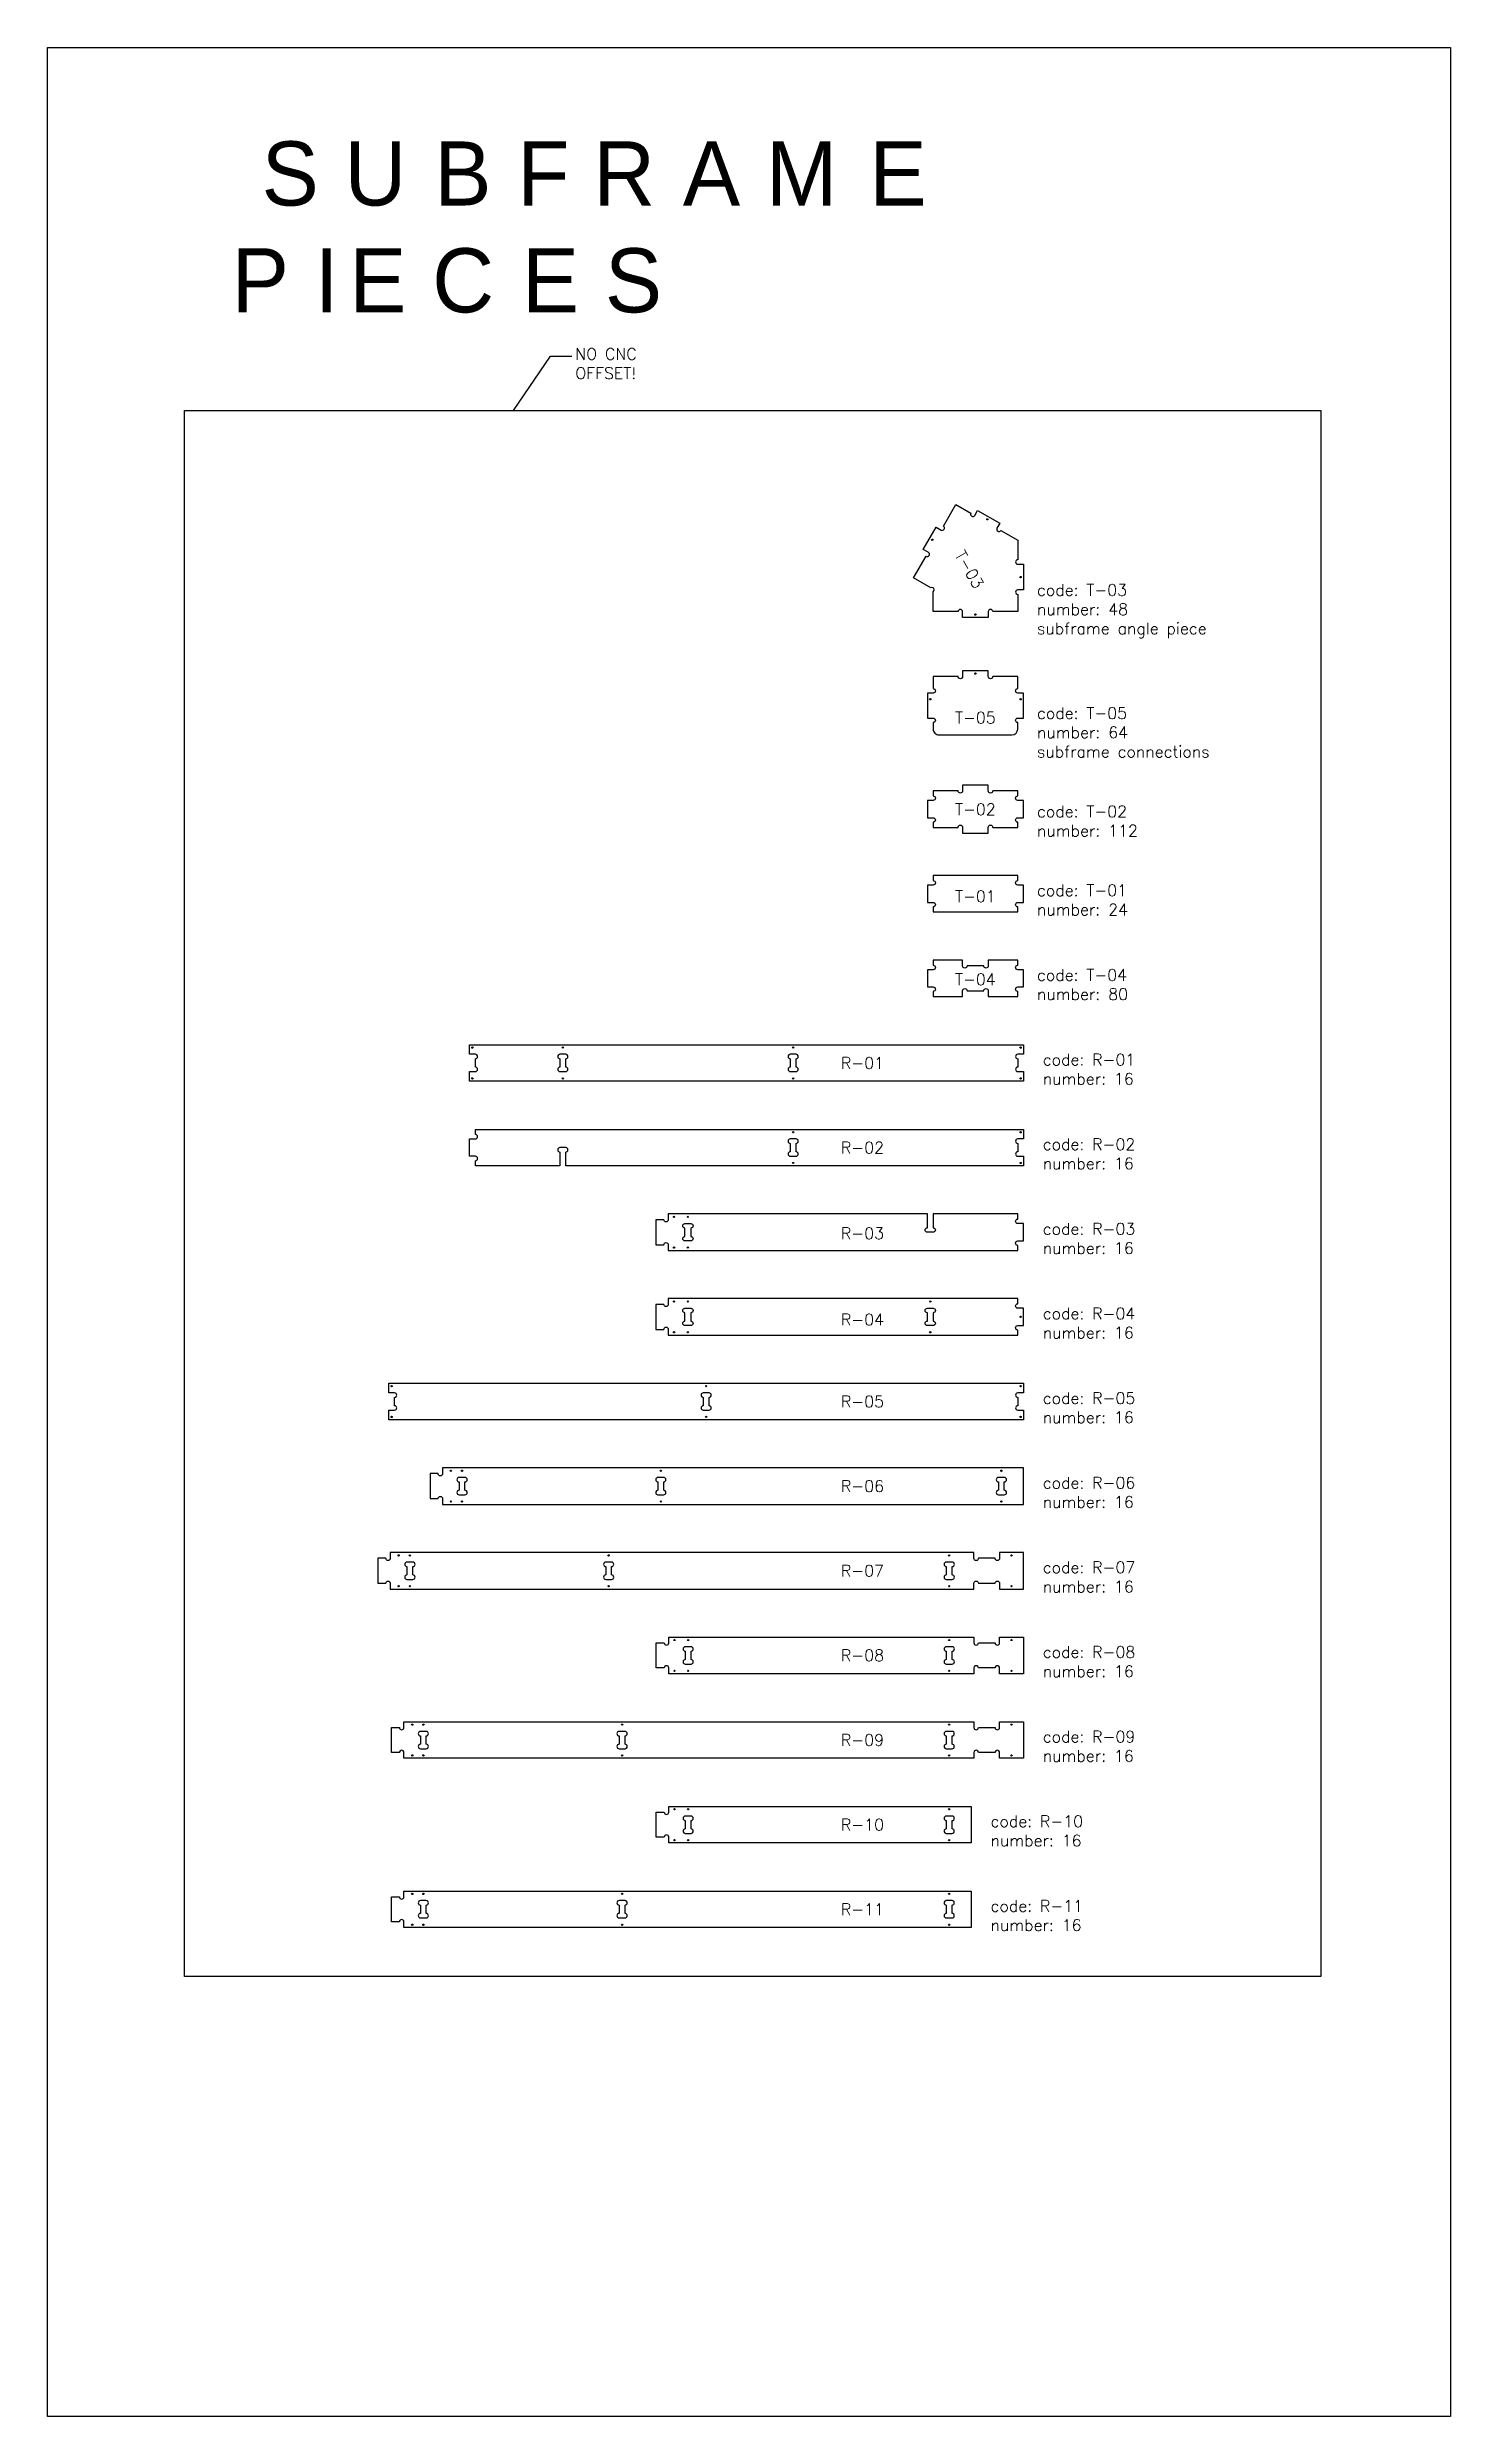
# Model space of a CAD drawing. Header units: millimetres. Extents: x -2063935 to 28085, y -14264 to 11271.
# Drawn here: x -5487 to -1110, y 906 to 8297 of the extents above; entities that cross this region are included whole.
import ezdxf

# ---------------------------------------------------------------- set-up
doc = ezdxf.new("R2010")
doc.units = ezdxf.units.MM
for name, color, linetype in [('codes', 1, 'Continuous'), ('collection', 9, 'Continuous'), ('dimensions', 4, 'Continuous'), ('drill holes d4mm x 50mm screws', 3, 'Continuous'), ('text', 4, 'Continuous')]:
    doc.layers.add(name, color=color, linetype=linetype)
doc.styles.get("Standard").update_dxf_attribs({"font": 'romans.shx'})

msp = doc.modelspace()

# ---------------------------------------------------------------- texts
at = {"layer": 'codes', "insert": (-2642.1852, 6722.8684), "char_height": 36, "attachment_point": 4, "rotation": 300}
msp.add_mtext_dynamic_manual_height_columns('T-03', width=133.0311663, gutter_width=1, heights=[0], dxfattribs=at)
at = {"layer": 'codes', "char_height": 36, "attachment_point": 4}
for s, heights, insert in [('T-05', [0], (-2655.19845, 6205.84394)), ('T-02', [0], (-2655.19844, 5919.78339)), ('T-01', [0], (-2655.19844, 5648.18218)), ('T-04', [0], (-2655.19844, 5389.18218)), ('R-01', [0], (-3011.27082, 5128.55775)), ('R-02', [0], (-3011.27082, 4864.55775)), ('R-03', [0], (-3011.27082, 4597.18218)), ('R-04', [37.03654], (-3011.27082, 4328.18218)), ('R-05', [0], (-3011.27082, 4072.55775)), ('R-06', [0], (-3011.27082, 3808.55775)), ('R-07', [0], (-3011.27082, 3544.55775)), ('R-08', [0], (-3011.27082, 3280.55775)), ('R-09', [0], (-3011.27082, 3016.55774)), ('R-10', [0], (-3011.27082, 2752.55775)), ('R-11', [0], (-3011.27082, 2488.55775))]:
    msp.add_mtext_dynamic_manual_height_columns(s, width=133.0311663, gutter_width=1, heights=heights, dxfattribs=dict(at, insert=insert))
at = {"layer": 'collection', "insert": (-4911.49523, 8003.23828), "char_height": 200, "attachment_point": 1}
msp.add_mtext_dynamic_manual_height_columns('\\pi92.971;{\\fFranklin Gothic Medium|b0|i0|c0|p34;\\T1.45;SUBFRAME PIECES}', width=3505.7945161, gutter_width=1, heights=[0], dxfattribs=at)
at = {"layer": 'text', "char_height": 36, "attachment_point": 1}
for s, width, heights, insert in [('code: T-03\\Pnumber: 48\\Psubframe angle piece', 663.124635, [268.78976], (-2399.78017, 6621.82204)), ('code: T-05\\Pnumber: 64\\Psubframe connections', 688.6963168, [181.78101], (-2399.78015, 6237.70109)), ('code: T-02\\Pnumber: 112', 738.4331984, [183.08015], (-2399.78015, 5931.03932)), ('code: T-01\\Pnumber: 24', 433.0215015, [170.43848], (-2399.78015, 5685.03932)), ('code: T-04\\Pnumber: 80', 473.1205629, [191.25634], (-2399.78015, 5421.03932)), ('code: R-01\\Pnumber: 16', 333.3814636, [159.18018], (-2381.77997, 5157.03932)), ('code: R-02\\Pnumber: 16', 421.9573663, [152.90348], (-2381.77997, 4893.03932)), ('code: R-03\\Pnumber: 16', 423.6684534, [180.86921], (-2381.77997, 4629.03932)), ('code: R-04\\Pnumber: 16', 429.8194985, [163.96516], (-2381.77997, 4365.03932)), ('code: R-05\\Pnumber: 16', 421.3900025, [159.13166], (-2381.77997, 4101.03932)), ('code: R-06\\Pnumber: 16', 484.8036296, [189.74906], (-2381.77997, 3837.03932)), ('code: R-07\\Pnumber: 16', 451.3697821, [175.07885], (-2381.77997, 3573.03932)), ('code: R-08\\Pnumber: 16', 362.1894424, [171.26781], (-2381.77997, 3309.03932)), ('code: R-09\\Pnumber: 16', 497.5488519, [189.26806], (-2381.77997, 3045.03932)), ('code: R-10\\Pnumber: 16', 453.6545027, [150.2345], (-2544.61899, 2781.03932)), ('code: R-11\\Pnumber: 16', 384.5754155, [204.93208], (-2544.61899, 2517.03932))]:
    msp.add_mtext_dynamic_manual_height_columns(s, width=width, gutter_width=1, heights=heights, dxfattribs=dict(at, insert=insert))

# ---------------------------------------------------------------- blocks, each defined once
blk = doc.blocks.new('NO_CNC-OFFSET')
at = {"layer": 'dimensions'}
blk.add_lwpolyline([(0, 0), (115.3, 169.6), (181.6, 169.6)], dxfattribs=at)
at = {"layer": 'dimensions', "insert": (192.4, 194.8), "char_height": 36, "attachment_point": 1}
blk.add_mtext_dynamic_manual_height_columns('NO CNC \\POFFSET!', width=972.986, gutter_width=1, heights=[0], dxfattribs=at)

# ---------------------------------------------------------------- linework, layer by layer
at = {"color": 2}
for points in [[(-2645.80004, 6536.34046), (-2723.79995, 6536.34047), (-2723.79995, 6598.64987, 1.0000002083), (-2730.79995, 6610.77423), (-2784.76147, 6641.92893), (-2745.76152, 6709.47883, 1), (-2738.76152, 6721.60318), (-2754.34997, 6730.60318), (-2714.34997, 6799.88522), (-2698.76152, 6790.88522, 1), (-2691.76152, 6803.00957), (-2652.76156, 6870.55948), (-2605.99619, 6843.55948, 1), (-2593.87183, 6836.55948), (-2584.87183, 6852.14793), (-2515.5898, 6812.14793), (-2524.5898, 6796.55948, 1), (-2512.46545, 6789.55948), (-2459.80004, 6759.15309), (-2459.80014, 6698.34047, 1), (-2459.80013, 6684.34047), (-2441.80013, 6684.34047), (-2441.80012, 6604.34047), (-2459.80012, 6604.34047, 1), (-2459.80012, 6590.34047), (-2459.80012, 6536.34047), (-2537.80004, 6536.34048, 1), (-2551.80004, 6536.34047), (-2551.80004, 6518.34047), (-2631.80004, 6518.34046), (-2631.80004, 6536.34046, 1), (-2645.80004, 6536.34046)], [(-2459.79995, 6190.21951, -1), (-2459.79995, 6204.21951), (-2441.79995, 6204.21951), (-2441.79995, 6282.21951), (-2459.79995, 6282.21951, -1), (-2459.79995, 6296.21951), (-2459.79995, 6334.21951), (-2537.79995, 6334.21951, -1), (-2551.79995, 6334.21951), (-2551.79995, 6352.21951), (-2631.79995, 6352.21951), (-2631.79995, 6334.21951, -1), (-2645.79995, 6334.21951), (-2723.79995, 6334.21951), (-2723.79995, 6296.21951, -1), (-2723.79995, 6282.21951), (-2741.79995, 6282.21951), (-2741.79995, 6204.21951), (-2723.79995, 6204.21951, -1), (-2723.79995, 6190.21951), (-2723.79995, 6170.21951, 0.4142135818), (-2705.79994, 6152.21951), (-2477.79994, 6152.21953, 0.4142135429), (-2459.79995, 6170.21953), (-2459.79995, 6190.21951)], [(-2459.79995, 5879.55775, -1), (-2459.79995, 5893.55775), (-2441.79995, 5893.55775), (-2441.79995, 5947.55775), (-2459.79995, 5947.55775, -1), (-2459.79995, 5961.55775), (-2459.79995, 5977.55775), (-2537.79995, 5977.55775, -1), (-2551.79995, 5977.55775), (-2551.79995, 5995.55775), (-2631.79995, 5995.55775), (-2631.79995, 5977.55775, -1), (-2645.79995, 5977.55775), (-2723.79995, 5977.55775), (-2723.79995, 5961.55775, -1), (-2723.79995, 5947.55775), (-2741.79995, 5947.55775), (-2741.79995, 5893.55775), (-2723.79995, 5893.55775, -1), (-2723.79995, 5879.55775), (-2723.79995, 5863.55775), (-2645.79995, 5863.55775, -1), (-2631.79995, 5863.55775), (-2631.79995, 5845.55775), (-2551.79995, 5845.55775), (-2551.79995, 5863.55775, -1), (-2537.79995, 5863.55775), (-2459.79995, 5863.55775), (-2459.79995, 5879.55775)], [(-2723.79995, 5697.55775, -1), (-2723.79995, 5683.55775), (-2741.79995, 5683.55775), (-2741.79995, 5629.55775), (-2723.79995, 5629.55775, -1), (-2723.79995, 5615.55775), (-2723.79995, 5599.55775), (-2459.79995, 5599.55775), (-2459.79995, 5615.55775, -1), (-2459.79995, 5629.55775), (-2441.79995, 5629.55775), (-2441.79995, 5683.55775), (-2459.79995, 5683.55775, -1), (-2459.79995, 5697.55775), (-2459.79995, 5713.55775), (-2723.79995, 5713.55775), (-2723.79995, 5697.55775)], [(-2723.79995, 5433.55775, -1), (-2723.79995, 5419.55775), (-2741.79995, 5419.55775), (-2741.79995, 5365.55775), (-2723.79995, 5365.55775, -1), (-2723.79995, 5351.55775), (-2723.79995, 5335.55775), (-2631.79995, 5335.55775), (-2631.79995, 5353.55775, -1), (-2617.79995, 5353.55775), (-2565.79995, 5353.55775, -1), (-2551.79995, 5353.55775), (-2551.79995, 5335.55775), (-2459.79995, 5335.55775), (-2459.79995, 5351.55775, -1), (-2459.79995, 5365.55775), (-2441.79995, 5365.55775), (-2441.79995, 5419.55775), (-2459.79995, 5419.55775, -1), (-2459.79995, 5433.55775), (-2459.79995, 5449.55775), (-2551.79995, 5449.55775), (-2551.79995, 5431.55775, -1), (-2565.79995, 5431.55775), (-2617.79995, 5431.55775, -1), (-2631.79995, 5431.55775), (-2631.79995, 5449.55775), (-2723.79995, 5449.55775), (-2723.79995, 5433.55775)], [(-4169.79995, 5155.55775), (-4169.79995, 5185.55775), (-2441.79995, 5185.55775), (-2441.79995, 5155.55775), (-2459.79995, 5155.55775, 1), (-2459.79995, 5141.55775), (-2459.79992, 5115.55775, 1), (-2459.79992, 5101.55775), (-2441.79992, 5101.55775), (-2441.79992, 5071.55775), (-4169.79992, 5071.55775), (-4169.79992, 5101.55775), (-4151.79992, 5101.55775, 1), (-4151.79992, 5115.55775), (-4151.7999, 5141.55775, 1), (-4151.7999, 5155.55775), (-4169.7999, 5155.55775)], [(-4421.79992, 4045.55775), (-4403.79995, 4045.55775, 1), (-4403.79995, 4059.55775), (-4403.79992, 4085.55775, 1), (-4403.79992, 4099.55775), (-4421.79992, 4099.55775), (-4421.79992, 4129.55775), (-2441.79992, 4129.55775), (-2441.79992, 4099.55775), (-2459.79995, 4099.55775, 1), (-2459.79995, 4085.55775), (-2459.79992, 4059.55775, 1), (-2459.79992, 4045.55775), (-2441.79992, 4045.55775), (-2441.79992, 4015.55775), (-4421.79992, 4015.55775), (-4421.79992, 4045.55775)], [(-4254.19223, 3751.55775), (-2441.79992, 3751.55775), (-2441.79992, 3865.55775), (-4254.19223, 3865.55775), (-4254.19223, 3847.55775, -1), (-4268.19223, 3847.55775), (-4293.19223, 3847.55775), (-4293.19223, 3769.55775), (-4268.19223, 3769.55775, -1), (-4254.19223, 3769.55775), (-4254.19223, 3751.55775)], [(-4417.005, 3487.55775), (-2596.6127, 3487.55775), (-2596.6127, 3505.55775, -1), (-2582.6127, 3505.55775), (-2530.6127, 3505.55775, -1), (-2516.6127, 3505.55775), (-2516.6127, 3487.55775), (-2441.79992, 3487.55775), (-2441.79992, 3601.55775), (-2516.6127, 3601.55775), (-2516.6127, 3583.55775, -1), (-2530.6127, 3583.55775), (-2582.6127, 3583.55775, -1), (-2596.6127, 3583.55775), (-2596.6127, 3601.55775), (-4417.005, 3601.55775), (-4417.005, 3583.55775, -1), (-4431.005, 3583.55775), (-4456.005, 3583.55775), (-4456.005, 3505.55775), (-4431.005, 3505.55775, -1), (-4417.005, 3505.55775), (-4417.005, 3487.55775)], [(-3548.63894, 3241.55774, 1), (-3562.63894, 3241.55774), (-3562.63894, 3241.55774), (-3587.63894, 3241.55774), (-3587.63894, 3319.55774), (-3562.63894, 3319.55774), (-3562.63894, 3319.55774, 1), (-3548.63894, 3319.55774), (-3548.63894, 3337.55775), (-2596.6127, 3337.55775), (-2596.6127, 3319.55775, 1), (-2582.6127, 3319.55775), (-2530.6127, 3319.55775, 1), (-2516.6127, 3319.55775), (-2516.6127, 3337.55775), (-2441.79992, 3337.55775), (-2441.79995, 3258.55775), (-2441.79995, 3223.55771), (-2516.6127, 3223.55771), (-2516.6127, 3241.55771, 1), (-2530.6127, 3241.55771), (-2582.6127, 3241.55771, 1), (-2596.6127, 3241.55771), (-2596.6127, 3223.55771), (-3548.63895, 3223.55771), (-3548.63895, 3241.55774)], [(-4374.64464, 2977.55774, 1), (-4388.64464, 2977.55774), (-4388.64464, 2977.55774), (-4413.64464, 2977.55774), (-4413.64464, 3055.55774), (-4388.64464, 3055.55774), (-4388.64464, 3055.55774, 1), (-4374.64464, 3055.55774), (-4374.64464, 3073.55775), (-2596.6127, 3073.55775), (-2596.6127, 3055.55775, 1), (-2582.6127, 3055.55775), (-2530.6127, 3055.55775, 1), (-2516.6127, 3055.55775), (-2516.6127, 3073.55775), (-2441.79992, 3073.55775), (-2441.79995, 2994.55775), (-2441.79995, 2959.55771), (-2516.6127, 2959.55771), (-2516.6127, 2977.55771, 1), (-2530.6127, 2977.55771), (-2582.6127, 2977.55771, 1), (-2596.6127, 2977.55771), (-2596.6127, 2959.55771), (-4374.64465, 2959.55771), (-4374.64465, 2977.55774)]]:
    msp.add_lwpolyline(points, format="xyb", dxfattribs=at)
for points in [[(-3887.79992, 5101.55775), (-3869.79992, 5101.55775, 1), (-3869.79992, 5115.55775), (-3869.79992, 5141.55775, 1), (-3869.79992, 5155.55775), (-3887.79992, 5155.55775, 1), (-3887.79992, 5141.55775), (-3887.79992, 5115.55775, 1)], [(-3169.29992, 5101.55775), (-3151.29992, 5101.55775, 1), (-3151.29992, 5115.55775), (-3151.29992, 5141.55775, 1), (-3151.29992, 5155.55775), (-3169.29992, 5155.55775, 1), (-3169.29992, 5141.55775), (-3169.29992, 5115.55775, 1)], [(-3169.29992, 4837.55775), (-3151.29992, 4837.55775, 1), (-3151.29992, 4851.55775), (-3151.29992, 4877.55775, 1), (-3151.29992, 4891.55775), (-3169.29992, 4891.55775, 1), (-3169.29992, 4877.55775), (-3169.29992, 4851.55775, 1)], [(-3549.79992, 4543.55775), (-2459.79992, 4543.55775), (-2459.79992, 4559.55775, -1), (-2459.79992, 4573.55775), (-2441.79992, 4573.55775), (-2441.79992, 4627.55775), (-2459.79992, 4627.55775, -1), (-2459.79992, 4641.55775), (-2459.79992, 4657.55775), (-2723.79992, 4657.55775), (-2723.79992, 4614.55775, -1), (-2723.79992, 4600.55775), (-2741.79992, 4600.55775, -1), (-2741.79992, 4614.55775), (-2741.79992, 4657.55775), (-3549.79992, 4657.55775), (-3549.79992, 4639.55775, -1), (-3563.79992, 4639.55775), (-3588.79992, 4639.55775), (-3588.79992, 4561.55775), (-3563.79992, 4561.55775, -1), (-3549.79992, 4561.55775), (-3549.79992, 4543.55775)], [(-3479.79992, 4573.55775), (-3497.79992, 4573.55775, -1), (-3497.79992, 4587.55775), (-3497.79992, 4613.55775, -1), (-3497.79992, 4627.55775), (-3479.79992, 4627.55775, -1), (-3479.79992, 4613.55775), (-3479.79992, 4587.55775, -1)], [(-3549.79992, 4279.55775), (-2459.79992, 4279.55775), (-2459.79992, 4295.55775, -1), (-2459.79992, 4309.55775), (-2441.79992, 4309.55775), (-2441.79992, 4363.55775), (-2459.79992, 4363.55775, -1), (-2459.79992, 4377.55775), (-2459.79992, 4393.55775), (-3549.79992, 4393.55775), (-3549.79992, 4375.55775, -1), (-3563.79992, 4375.55775), (-3588.79992, 4375.55775), (-3588.79992, 4297.55775), (-3563.79992, 4297.55775, -1), (-3549.79992, 4297.55775), (-3549.79992, 4279.55775)], [(-3479.79992, 4309.55775), (-3497.79992, 4309.55775, -1), (-3497.79992, 4323.55775), (-3497.79992, 4349.55775, -1), (-3497.79992, 4363.55775), (-3479.79992, 4363.55775, -1), (-3479.79992, 4349.55775), (-3479.79992, 4323.55775, -1)], [(-2723.79992, 4309.55775), (-2741.79992, 4309.55775, -1), (-2741.79992, 4323.55775), (-2741.79992, 4349.55775, -1), (-2741.79992, 4363.55775), (-2723.79992, 4363.55775, -1), (-2723.79992, 4349.55775), (-2723.79992, 4323.55775, -1)], [(-3440.79992, 4045.55775), (-3422.79992, 4045.55775, 1), (-3422.79992, 4059.55775), (-3422.79992, 4085.55775, 1), (-3422.79992, 4099.55775), (-3440.79992, 4099.55775, 1), (-3440.79992, 4085.55775), (-3440.79992, 4059.55775, 1)], [(-4202.19223, 3781.55775), (-4184.19223, 3781.55775, 1), (-4184.19223, 3795.55775), (-4184.19223, 3821.55775, 1), (-4184.19223, 3835.55775), (-4202.19223, 3835.55775, 1), (-4202.19223, 3821.55775), (-4202.19223, 3795.55775, 1)], [(-3582.19223, 3781.55775), (-3564.19223, 3781.55775, 1), (-3564.19223, 3795.55775), (-3564.19223, 3821.55775, 1), (-3564.19223, 3835.55775), (-3582.19223, 3835.55775, 1), (-3582.19223, 3821.55775), (-3582.19223, 3795.55775, 1)], [(-2519.79992, 3781.55775), (-2501.79992, 3781.55775, 1), (-2501.79992, 3795.55775), (-2501.79992, 3821.55775, 1), (-2501.79992, 3835.55775), (-2519.79992, 3835.55775, 1), (-2519.79992, 3821.55775), (-2519.79992, 3795.55775, 1)], [(-4365.005, 3517.55775), (-4347.005, 3517.55775, 1), (-4347.005, 3531.55775), (-4347.005, 3557.55775, 1), (-4347.005, 3571.55775), (-4365.005, 3571.55775, 1), (-4365.005, 3557.55775), (-4365.005, 3531.55775, 1)], [(-3745.005, 3517.55775), (-3727.005, 3517.55775, 1), (-3727.005, 3531.55775), (-3727.005, 3557.55775, 1), (-3727.005, 3571.55775), (-3745.005, 3571.55775, 1), (-3745.005, 3557.55775), (-3745.005, 3531.55775, 1)], [(-2682.6127, 3517.55775), (-2664.6127, 3517.55775, 1), (-2664.6127, 3531.55775), (-2664.6127, 3557.55775, 1), (-2664.6127, 3571.55775), (-2682.6127, 3571.55775, 1), (-2682.6127, 3557.55775), (-2682.6127, 3531.55775, 1)], [(-3478.8976, 3307.55775), (-3496.8976, 3307.55775, 1), (-3496.8976, 3293.55775), (-3496.8976, 3267.55775, 1), (-3496.8976, 3253.55775), (-3478.8976, 3253.55775, 1), (-3478.8976, 3267.55775), (-3478.8976, 3293.55775, 1)], [(-2664.62253, 3307.55775), (-2682.62253, 3307.55775, 1), (-2682.62253, 3293.55775), (-2682.62253, 3267.55775, 1), (-2682.62253, 3253.55775), (-2664.62253, 3253.55775, 1), (-2664.62253, 3267.55775), (-2664.62253, 3293.55775, 1)], [(-4322.8976, 2989.55774), (-4304.8976, 2989.55774, 1), (-4304.8976, 3003.55774), (-4304.8976, 3029.55774, 1), (-4304.8976, 3043.55774), (-4322.8976, 3043.55774, 1), (-4322.8976, 3029.55774), (-4322.8976, 3003.55774, 1)], [(-3702.8976, 2989.55774), (-3684.8976, 2989.55774, 1), (-3684.8976, 3003.55774), (-3684.8976, 3029.55774, 1), (-3684.8976, 3043.55774), (-3702.8976, 3043.55774, 1), (-3702.8976, 3029.55774), (-3702.8976, 3003.55774, 1)], [(-2682.64464, 2989.55774), (-2664.64464, 2989.55774, 1), (-2664.64464, 3003.55774), (-2664.64464, 3029.55774, 1), (-2664.64464, 3043.55774), (-2682.64464, 3043.55774, 1), (-2682.64464, 3029.55774), (-2682.64464, 3003.55774, 1)], [(-3548.63894, 2713.55775, 1), (-3562.63894, 2713.55775), (-3562.63894, 2713.55775), (-3587.63894, 2713.55775), (-3587.63894, 2791.55775), (-3562.63894, 2791.55775), (-3562.63894, 2791.55775, 1), (-3548.63894, 2791.55775), (-3548.63894, 2809.55776), (-2604.63894, 2809.55776), (-2604.63894, 2695.55773), (-3548.63895, 2695.55773)], [(-3478.8976, 2779.55776), (-3496.8976, 2779.55776, 1), (-3496.8976, 2765.55776), (-3496.8976, 2739.55776, 1), (-3496.8976, 2725.55776), (-3478.8976, 2725.55776, 1), (-3478.8976, 2739.55776), (-3478.8976, 2765.55776, 1)], [(-2682.64464, 2725.5577), (-2664.64464, 2725.5577, 1), (-2664.64464, 2739.5577), (-2664.64464, 2765.5577, 1), (-2664.64464, 2779.5577), (-2682.64464, 2779.5577, 1), (-2682.64464, 2765.5577), (-2682.64464, 2739.5577, 1)], [(-4374.63894, 2449.55774, 1), (-4388.63894, 2449.55774), (-4388.63894, 2449.55774), (-4413.63894, 2449.55774), (-4413.63894, 2527.55774), (-4388.63894, 2527.55774), (-4388.63894, 2527.55774, 1), (-4374.63894, 2527.55774), (-4374.63894, 2545.55775), (-2604.63894, 2545.55775), (-2604.63894, 2431.55771), (-4374.63895, 2431.55771)], [(-4304.8976, 2515.55775), (-4322.8976, 2515.55775, 1), (-4322.8976, 2501.55775), (-4322.8976, 2475.55775, 1), (-4322.8976, 2461.55775), (-4304.8976, 2461.55775, 1), (-4304.8976, 2475.55775), (-4304.8976, 2501.55775, 1)], [(-3684.8976, 2515.55775), (-3702.8976, 2515.55775, 1), (-3702.8976, 2501.55775), (-3702.8976, 2475.55775, 1), (-3702.8976, 2461.55775), (-3684.8976, 2461.55775, 1), (-3684.8976, 2475.55775), (-3684.8976, 2501.55775, 1)], [(-2682.64464, 2461.55773), (-2664.64464, 2461.55773, 1), (-2664.64464, 2475.55773), (-2664.64464, 2501.55773, 1), (-2664.64464, 2515.55773), (-2682.64464, 2515.55773, 1), (-2682.64464, 2501.55773), (-2682.64464, 2475.55773, 1)]]:
    msp.add_lwpolyline(points, format="xyb", close=True, dxfattribs=at)
at = {"color": 2, "flags": 128}
msp.add_lwpolyline([(-2441.79995, 4891.55775), (-2459.79995, 4891.55775, 1), (-2459.79995, 4877.55775), (-2459.79992, 4851.55775, 1), (-2459.79992, 4837.55775), (-2441.79992, 4837.55775), (-2441.79992, 4807.55775), (-3869.79992, 4807.55775), (-3869.79992, 4850.55775, 1), (-3869.79992, 4864.55775), (-3887.79992, 4864.55775, 1), (-3887.79992, 4850.55775), (-3887.79992, 4807.55775), (-4151.79992, 4807.55775), (-4151.79992, 4823.55775, 1), (-4151.79992, 4837.55775), (-4169.79992, 4837.55775), (-4169.79992, 4891.55775), (-4151.79992, 4891.55775, 1), (-4151.79992, 4905.55775), (-4151.79992, 4921.55775), (-2441.79992, 4921.55775), (-2441.79992, 4891.55775)], format="xyb", dxfattribs=at)
at = {"layer": 'collection'}
msp.add_lwpolyline([(-5486.75045, 8296.50093), (-1109.52455, 8296.50093), (-1109.52455, 906.12007), (-5486.75045, 906.12007)], close=True, dxfattribs=at)
at = {"layer": 'dimensions'}
msp.add_lwpolyline([(-5059.13606, 7163.45226), (-1514.15285, 7163.45226), (-1514.15285, 2278.89372), (-5059.13606, 2278.89372)], close=True, dxfattribs=at)
at = {"layer": 'drill holes d4mm x 50mm screws'}
for centre in [(-2554.73064, 6824.3536), (-2726.55562, 6760.74423), (-2450.80011, 6644.34045), (-2591.80004, 6527.34047), (-2591.79995, 6343.21951), (-2732.79995, 6263.21951), (-2450.79995, 6263.21951), (-4160.79992, 5176.55775), (-3878.79992, 5176.55775), (-3160.29992, 5176.55775), (-2450.79992, 5176.55775), (-4160.79992, 5080.55775), (-3878.79992, 5080.55775), (-3160.29992, 5080.55775), (-2450.79992, 5080.55775), (-3160.29992, 4912.55775), (-2450.75385, 4912.55775), (-3160.29992, 4816.55775), (-2450.75385, 4816.55775), (-3531.79992, 4648.55775), (-3488.79992, 4648.55775), (-3531.79992, 4552.55775), (-3488.79992, 4552.55775), (-3531.79992, 4384.55775), (-3488.79992, 4384.55775), (-2732.79992, 4384.55775), (-3531.79992, 4288.55775), (-3488.79992, 4288.55775), (-2732.79992, 4288.55775), (-2450.79992, 4336.55775), (-4412.79992, 4120.55775), (-3431.79992, 4120.55775), (-2450.79992, 4120.55775), (-4412.79992, 4024.55775), (-3431.79992, 4024.55775), (-2450.79992, 4024.55775), (-4228.19223, 3856.55775), (-4193.19223, 3856.55775), (-3573.19223, 3856.55775), (-2510.79992, 3856.55775), (-4228.19223, 3760.55775), (-4193.19223, 3760.55775), (-3573.19223, 3760.55775), (-2510.79992, 3760.55775), (-4391.005, 3592.55775), (-4356.005, 3592.55775), (-3736.005, 3592.55775), (-2673.6127, 3592.55775), (-2479.20631, 3592.55775), (-4391.005, 3496.55775), (-4356.005, 3496.55775), (-3736.005, 3496.55775), (-2673.6127, 3496.55775), (-2479.20631, 3496.55775), (-3530.63894, 3328.55774), (-3487.8976, 3328.55774), (-2673.62181, 3328.55775), (-2479.20631, 3328.55775), (-3530.63894, 3232.55774), (-3487.8976, 3232.55774), (-2673.62181, 3232.55775), (-2479.20631, 3232.55775), (-4348.64464, 3064.55774), (-4313.8976, 3064.55774), (-3693.8976, 3064.55774), (-2673.64464, 3064.55774), (-2479.20631, 3064.55775), (-4348.64464, 2968.55774), (-4313.8976, 2968.55775), (-3693.8976, 2968.55775), (-2673.64464, 2968.55775), (-2479.20631, 2968.55775), (-3530.63894, 2800.55775), (-3487.8976, 2800.55775), (-2673.6446, 2800.55772), (-3530.63894, 2704.55775), (-3487.8976, 2704.55775), (-2673.6446, 2704.55772), (-4348.63894, 2536.55774), (-4313.8976, 2536.55774), (-3693.8976, 2536.55774), (-2673.6446, 2536.55775), (-4348.63894, 2440.55774), (-4313.8976, 2440.55774), (-3693.8976, 2440.55774), (-2673.6446, 2440.55775)]:
    msp.add_circle(centre, 2, dxfattribs=at)

# ---------------------------------------------------------------- block references
msp.add_blockref('NO_CNC-OFFSET', (-4032.25532, 7163.45226))

msp.set_redraw_order([(e.dxf.handle, doc.entitydb.next_handle()) for e in msp.query("TEXT MTEXT ATTDEF DIMENSION ARC_DIMENSION")])  # texts and dimensions are drawn at this point

doc.saveas('drawing.dxf')
